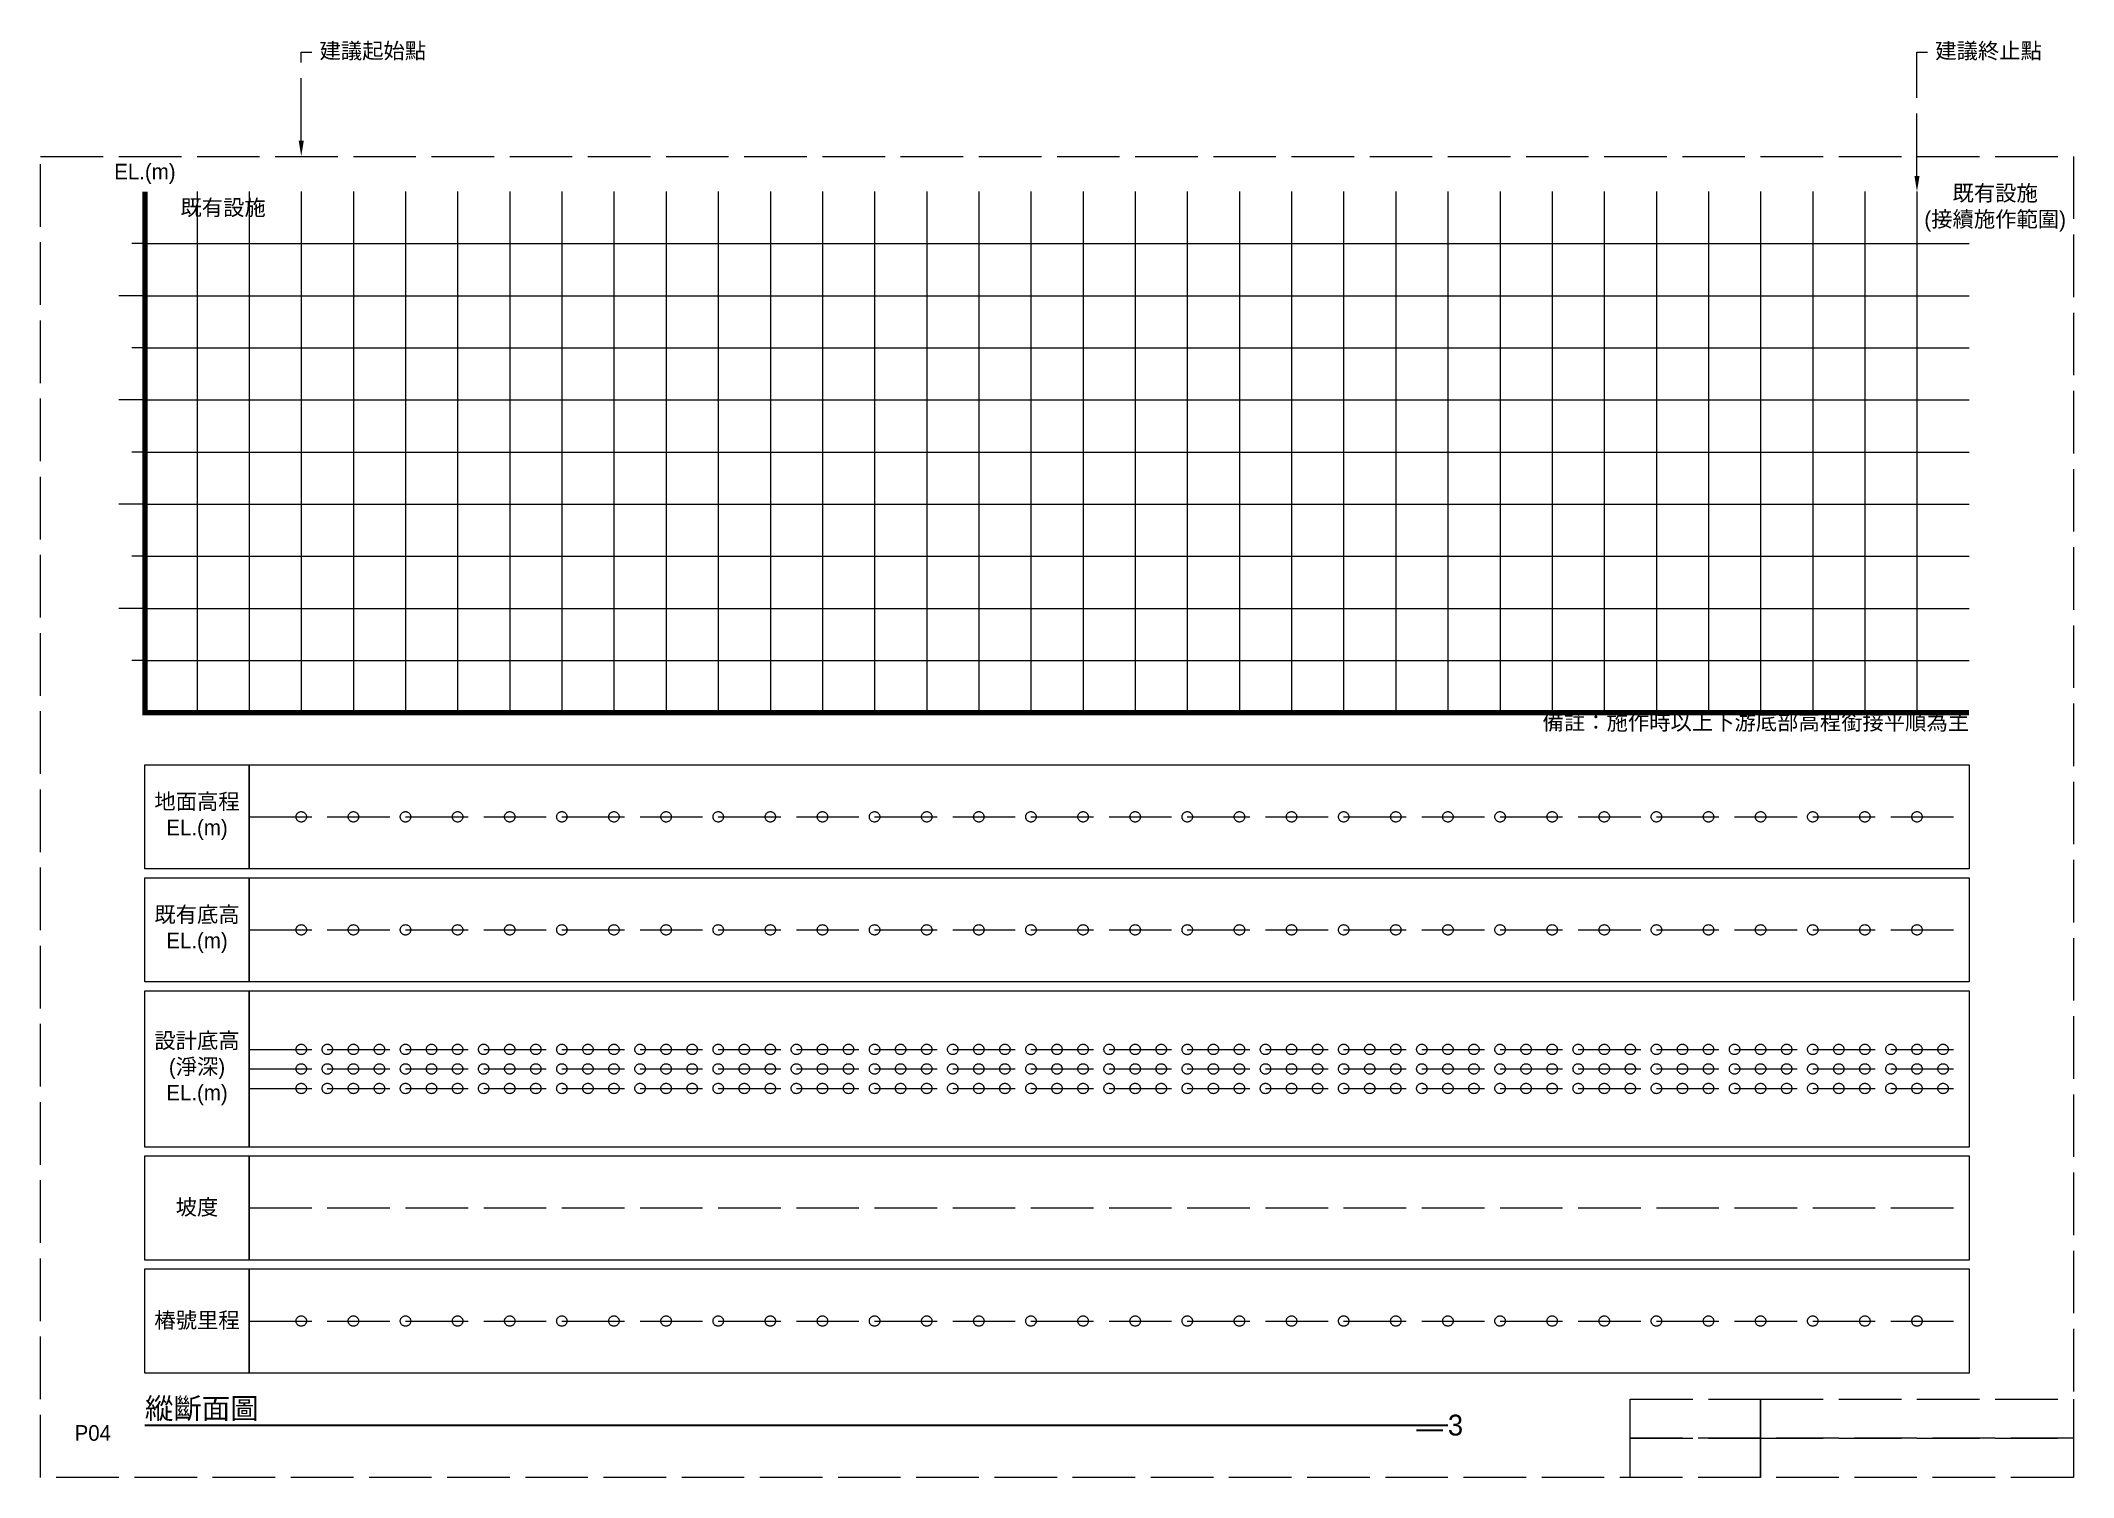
# Model space of a CAD drawing. Extents: x 0 to 729, y -900 to 276.
# Drawn here: x 0 to 390, y -900 to -624.3 of the extents above; entities that cross this region are included whole.
import ezdxf
from ezdxf import colors
from ezdxf.entities.mleader import LeaderData, LeaderLine
from ezdxf.math import Vec2, Vec3

# ---------------------------------------------------------------- set-up
doc = ezdxf.new("R2010")
doc.units = 0
doc.header["$MEASUREMENT"] = 0
doc.linetypes.add('ACAD_ISO02W100', pattern=[15, 12, -3])
for name, color, linetype, lineweight in [('一、1.基本-圖框', 7, 'Continuous', 20), ('一、2.基本-底圖', 9, 'Continuous', 20), ('三、3.文字-註解文字', 2, 'Continuous', 30)]:
    doc.layers.add(name, color=color, linetype=linetype, lineweight=lineweight)
doc.layers.add('一、4.基本-隱藏', color=9, linetype='ACAD_ISO02W100', lineweight=20, plot=False)
doc.styles.add('機動調整', font='kaiu.ttf')
doc.styles.add('次圖名', font='MS PGothic.ttf', dxfattribs={"height": 4})
doc.styles.add('註解文字', font='MS PGothic.ttf', dxfattribs={"height": 3})
doc.styles.add('說明文字', font='MS PGothic.ttf', dxfattribs={"height": 3})

msp = doc.modelspace()

# ---------------------------------------------------------------- texts
at = {"layer": '一、1.基本-圖框', "char_height": 3}
for s, width, gutter_width, insert, attachment_point, style in [('{\\fMS PGothic|b0|i0|c128|p34;EL.(m)}', 17.8344, 15, (20, -649.88), 5, '說明文字'), ('備註：施作時以上下游底部高程銜接平順為主', 84.8921, 20, (370, -755.25), 6, '機動調整'), ('地面高程\\PEL.(m)', 17.8344, 15, (30, -773.25), 5, '說明文字'), ('既有底高{\\fMS PGothic|b0|i0|c128|p34;EL.(m)}', 17.8344, 15, (30, -794.94), 5, '說明文字'), ('設計底高\\P(淨深)\\PEL.(m)', 17.8344, 15, (30, -821.63), 5, '說明文字'), ('坡度', 17.8344, 15, (30, -848.31), 5, '說明文字'), ('樁號里程', 17.8344, 15, (30, -870), 5, '說明文字')]:
    msp.add_mtext_dynamic_manual_height_columns(s, width=width, gutter_width=gutter_width, heights=[0], dxfattribs=dict(at, insert=insert, attachment_point=attachment_point, style=style))
at = {"layer": '一、4.基本-隱藏', "char_height": 3, "style": '說明文字'}
for s, width, insert, attachment_point in [('既有設施', 17.9393, (35, -656.5), 5), ('{\\fMS PGothic|b0|i0|c128|p34;既有設施}\\P(接續施作範圍)', 30.6621, (375, -656.5), 5), ('{\\fMS PGothic|b0|i0|c128|p34;P0}4', 4.1773, (13.5, -891.5), 6)]:
    msp.add_mtext_dynamic_manual_height_columns(s, width=width, gutter_width=15, heights=[0], dxfattribs=dict(at, insert=insert, attachment_point=attachment_point))
at = {"layer": '三、3.文字-註解文字', "char_height": 4, "attachment_point": 4, "style": '次圖名'}
for s, width, insert in [('縱斷面圖', 40.7736, (20, -887)), ('3', 3, (270, -890))]:
    msp.add_mtext_dynamic_manual_height_columns(s, width=width, gutter_width=15, heights=[0], dxfattribs=dict(at, insert=insert))

# ---------------------------------------------------------------- blocks, each defined once
blk = doc.blocks.new('*U47')
at = {"layer": '一、4.基本-隱藏'}
blk.add_circle((10, 0), 1, dxfattribs=at)
blk = doc.blocks.new('*U48')
at = {"layer": '一、4.基本-隱藏', "color": 0, "linetype": 'ByBlock', "lineweight": -2, "transparency": 16777216}
for p in [(40, -773.25), (50, -773.25), (60, -773.25), (70, -773.25), (80, -773.25), (90, -773.25), (100, -773.25), (110, -773.25), (120, -773.25), (130, -773.25), (140, -773.25), (150, -773.25), (160, -773.25), (170, -773.25), (180, -773.25), (190, -773.25), (200, -773.25), (210, -773.25), (220, -773.25), (230, -773.25), (240, -773.25), (250, -773.25), (260, -773.25), (270, -773.25), (280, -773.25), (290, -773.25), (300, -773.25), (310, -773.25), (320, -773.25), (330, -773.25), (340, -773.25), (350, -773.25)]:
    blk.add_blockref('*U47', p, dxfattribs=at)
blk = doc.blocks.new('*U49')
at = {"layer": '一、4.基本-隱藏'}
blk.add_circle((10, 0), 1, dxfattribs=at)
blk = doc.blocks.new('*U50')
at = {"layer": '一、4.基本-隱藏', "color": 0, "linetype": 'ByBlock', "lineweight": -2, "transparency": 16777216}
for p in [(40, -794.9375), (50, -794.9375), (60, -794.9375), (70, -794.9375), (80, -794.9375), (90, -794.9375), (100, -794.9375), (110, -794.9375), (120, -794.9375), (130, -794.9375), (140, -794.9375), (150, -794.9375), (160, -794.9375), (170, -794.9375), (180, -794.9375), (190, -794.9375), (200, -794.9375), (210, -794.9375), (220, -794.9375), (230, -794.9375), (240, -794.9375), (250, -794.9375), (260, -794.9375), (270, -794.9375), (280, -794.9375), (290, -794.9375), (300, -794.9375), (310, -794.9375), (320, -794.9375), (330, -794.9375), (340, -794.9375), (350, -794.9375)]:
    blk.add_blockref('*U49', p, dxfattribs=at)
blk = doc.blocks.new('*U51')
at = {"layer": '一、4.基本-隱藏'}
blk.add_circle((10, 0), 1, dxfattribs=at)
blk = doc.blocks.new('*U52')
at = {"layer": '一、4.基本-隱藏', "color": 0, "linetype": 'ByBlock', "lineweight": -2, "transparency": 16777216}
for p in [(40, -821.625), (45, -821.625), (50, -821.625), (55, -821.625), (60, -821.625), (65, -821.625), (70, -821.625), (75, -821.625), (80, -821.625), (85, -821.625), (90, -821.625), (95, -821.625), (100, -821.625), (105, -821.625), (110, -821.625), (115, -821.625), (120, -821.625), (125, -821.625), (130, -821.625), (135, -821.625), (140, -821.625), (145, -821.625), (150, -821.625), (155, -821.625), (160, -821.625), (165, -821.625), (170, -821.625), (175, -821.625), (180, -821.625), (185, -821.625), (190, -821.625), (195, -821.625), (200, -821.625), (205, -821.625), (210, -821.625), (215, -821.625), (220, -821.625), (225, -821.625), (230, -821.625), (235, -821.625), (240, -821.625), (245, -821.625), (250, -821.625), (255, -821.625), (260, -821.625), (265, -821.625), (270, -821.625), (275, -821.625), (280, -821.625), (285, -821.625), (290, -821.625), (295, -821.625), (300, -821.625), (305, -821.625), (310, -821.625), (315, -821.625), (320, -821.625), (325, -821.625), (330, -821.625), (335, -821.625), (340, -821.625), (345, -821.625), (350, -821.625), (355, -821.625)]:
    blk.add_blockref('*U51', p, dxfattribs=at)
blk = doc.blocks.new('*U53')
at = {"layer": '一、4.基本-隱藏'}
blk.add_circle((10, 0), 1, dxfattribs=at)
blk = doc.blocks.new('*U54')
at = {"layer": '一、4.基本-隱藏', "color": 0, "linetype": 'ByBlock', "lineweight": -2, "transparency": 16777216}
for p in [(40, -870), (50, -870), (60, -870), (70, -870), (80, -870), (90, -870), (100, -870), (110, -870), (120, -870), (130, -870), (140, -870), (150, -870), (160, -870), (170, -870), (180, -870), (190, -870), (200, -870), (210, -870), (220, -870), (230, -870), (240, -870), (250, -870), (260, -870), (270, -870), (280, -870), (290, -870), (300, -870), (310, -870), (320, -870), (330, -870), (340, -870), (350, -870)]:
    blk.add_blockref('*U53', p, dxfattribs=at)
blk = doc.blocks.new('*U45')
at = {"layer": '一、4.基本-隱藏'}
blk.add_circle((10, 0), 1, dxfattribs=at)
blk = doc.blocks.new('*U46')
at = {"layer": '一、4.基本-隱藏', "color": 0, "linetype": 'ByBlock', "lineweight": -2, "transparency": 16777216}
for p in [(40, 78.375), (45, 78.375), (50, 78.375), (55, 78.375), (60, 78.375), (65, 78.375), (70, 78.375), (75, 78.375), (80, 78.375), (85, 78.375), (90, 78.375), (95, 78.375), (100, 78.375), (105, 78.375), (110, 78.375), (115, 78.375), (120, 78.375), (125, 78.375), (130, 78.375), (135, 78.375), (140, 78.375), (145, 78.375), (150, 78.375), (155, 78.375), (160, 78.375), (165, 78.375), (170, 78.375), (175, 78.375), (180, 78.375), (185, 78.375), (190, 78.375), (195, 78.375), (200, 78.375), (205, 78.375), (210, 78.375), (215, 78.375), (220, 78.375), (225, 78.375), (230, 78.375), (235, 78.375), (240, 78.375), (245, 78.375), (250, 78.375), (255, 78.375), (260, 78.375), (265, 78.375), (270, 78.375), (275, 78.375), (280, 78.375), (285, 78.375), (290, 78.375), (295, 78.375), (300, 78.375), (305, 78.375), (310, 78.375), (315, 78.375), (320, 78.375), (325, 78.375), (330, 78.375), (335, 78.375), (340, 78.375), (345, 78.375), (350, 78.375), (355, 78.375)]:
    blk.add_blockref('*U45', p, dxfattribs=at)
blk = doc.blocks.new('*U43')
at = {"layer": '一、4.基本-隱藏'}
blk.add_circle((10, 0), 1, dxfattribs=at)
blk = doc.blocks.new('*U44')
at = {"layer": '一、4.基本-隱藏', "color": 0, "linetype": 'ByBlock', "lineweight": -2, "transparency": 16777216}
for p in [(40, 78.375), (45, 78.375), (50, 78.375), (55, 78.375), (60, 78.375), (65, 78.375), (70, 78.375), (75, 78.375), (80, 78.375), (85, 78.375), (90, 78.375), (95, 78.375), (100, 78.375), (105, 78.375), (110, 78.375), (115, 78.375), (120, 78.375), (125, 78.375), (130, 78.375), (135, 78.375), (140, 78.375), (145, 78.375), (150, 78.375), (155, 78.375), (160, 78.375), (165, 78.375), (170, 78.375), (175, 78.375), (180, 78.375), (185, 78.375), (190, 78.375), (195, 78.375), (200, 78.375), (205, 78.375), (210, 78.375), (215, 78.375), (220, 78.375), (225, 78.375), (230, 78.375), (235, 78.375), (240, 78.375), (245, 78.375), (250, 78.375), (255, 78.375), (260, 78.375), (265, 78.375), (270, 78.375), (275, 78.375), (280, 78.375), (285, 78.375), (290, 78.375), (295, 78.375), (300, 78.375), (305, 78.375), (310, 78.375), (315, 78.375), (320, 78.375), (325, 78.375), (330, 78.375), (335, 78.375), (340, 78.375), (345, 78.375), (350, 78.375), (355, 78.375)]:
    blk.add_blockref('*U43', p, dxfattribs=at)

# ---------------------------------------------------------------- linework, layer by layer
at = {"layer": '一、1.基本-圖框', "const_width": 1}
msp.add_lwpolyline([(370, -753.25), (20, -753.25), (20, -653.25)], dxfattribs=at)
at = {"layer": '一、1.基本-圖框'}
for points in [[(20, -663.25), (17.5, -663.25)], [(20, -673.25), (15, -673.25)], [(20, -683.25), (17.5, -683.25)], [(20, -693.25), (15, -693.25)], [(20, -703.25), (17.5, -703.25)], [(20, -713.25), (15, -713.25)], [(20, -723.25), (17.5, -723.25)], [(20, -733.25), (15, -733.25)], [(20, -733.25), (370, -733.25)], [(20, -743.25), (17.5, -743.25)]]:
    msp.add_lwpolyline(points, dxfattribs=at)
for points in [[(20, -763.25), (40, -763.25), (40, -783.25), (20, -783.25)], [(40, -763.25), (370, -763.25), (370, -783.25), (40, -783.25)], [(20, -784.94), (40, -784.94), (40, -804.94), (20, -804.94)], [(40, -784.94), (370, -784.94), (370, -804.94), (40, -804.94)], [(20, -806.63), (40, -806.63), (40, -836.63), (20, -836.63)], [(40, -806.63), (370, -806.63), (370, -836.63), (40, -836.63)], [(20, -838.31), (40, -838.31), (40, -858.31), (20, -858.31)], [(40, -838.31), (370, -838.31), (370, -858.31), (40, -858.31)], [(20, -860), (40, -860), (40, -880), (20, -880)], [(40, -860), (370, -860), (370, -880), (40, -880)]]:
    msp.add_lwpolyline(points, close=True, dxfattribs=at)
at = {"layer": '一、2.基本-底圖'}
for points in [[(30, -653.25), (30, -753.25)], [(40, -653.25), (40, -753.25)], [(50, -653.25), (50, -753.25)], [(60, -653.25), (60, -753.25)], [(70, -653.25), (70, -753.25)], [(80, -653.25), (80, -753.25)], [(90, -653.25), (90, -753.25)], [(100, -653.25), (100, -753.25)], [(110, -653.25), (110, -753.25)], [(120, -653.25), (120, -753.25)], [(130, -653.25), (130, -753.25)], [(140, -653.25), (140, -753.25)], [(150, -653.25), (150, -753.25)], [(160, -653.25), (160, -753.25)], [(170, -653.25), (170, -753.25)], [(180, -653.25), (180, -753.25)], [(190, -653.25), (190, -753.25)], [(200, -653.25), (200, -753.25)], [(210, -653.25), (210, -753.25)], [(220, -653.25), (220, -753.25)], [(230, -653.25), (230, -753.25)], [(240, -653.25), (240, -753.25)], [(250, -653.25), (250, -753.25)], [(260, -653.25), (260, -753.25)], [(270, -653.25), (270, -753.25)], [(280, -653.25), (280, -753.25)], [(290, -653.25), (290, -753.25)], [(300, -653.25), (300, -753.25)], [(310, -653.25), (310, -753.25)], [(320, -653.25), (320, -753.25)], [(330, -653.25), (330, -753.25)], [(340, -653.25), (340, -753.25)], [(350, -653.25), (350, -753.25)], [(360, -653.25), (360, -753.25)], [(20, -663.25), (370, -663.25)], [(20, -673.25), (370, -673.25)], [(20, -683.25), (370, -683.25)], [(20, -693.25), (370, -693.25)], [(20, -703.25), (370, -703.25)], [(20, -713.25), (370, -713.25)], [(20, -723.25), (370, -723.25)], [(20, -733.25), (370, -733.25)], [(20, -743.25), (370, -743.25)]]:
    msp.add_lwpolyline(points, dxfattribs=at)
at = {"layer": '一、4.基本-隱藏'}
for points in [[(0, -646.5), (390, -646.5), (390, -900), (0, -900)], [(305, -885), (330, -885), (330, -892.5), (305, -892.5)], [(330, -885), (390, -885), (390, -892.5), (330, -892.5)], [(305, -892.5), (330, -892.5), (330, -900), (305, -900)], [(330, -892.5), (390, -892.5), (390, -900), (330, -900)]]:
    msp.add_lwpolyline(points, close=True, dxfattribs=at)
for points in [[(40, -773.25), (370, -773.25)], [(40, -794.94), (370, -794.94)], [(40, -817.88), (370, -817.88)], [(40, -821.63), (370, -821.63)], [(40, -825.38), (370, -825.38)], [(40, -848.31), (370, -848.31)], [(40, -870), (370, -870)]]:
    msp.add_lwpolyline(points, dxfattribs=at)
at = {"layer": '三、3.文字-註解文字'}
for points in [[(20, -890), (270, -890)], [(269, -891), (264, -891)]]:
    msp.add_lwpolyline(points, dxfattribs=at)

# ---------------------------------------------------------------- block references
at = {"layer": '一、4.基本-隱藏'}
for name, p in [('*U48', (0, 0)), ('*U50', (0, 0)), ('*U44', (0, -896.25)), ('*U52', (0, 0)), ('*U46', (0, -903.75)), ('*U54', (0, 0))]:
    msp.add_blockref(name, p, dxfattribs=at)

msp.set_redraw_order([(e.dxf.handle, doc.entitydb.next_handle()) for e in msp.query("TEXT MTEXT ATTDEF DIMENSION ARC_DIMENSION")])  # texts and dimensions are drawn at this point

# ---------------------------------------------------------------- leaders
at = {"layer": '一、4.基本-隱藏'}
ml = msp.add_multileader_mtext('Standard', dxfattribs=at)
ml.set_content('建議起始點', color=256, style='註解文字')
ml.set_leader_properties(color=256, linetype='ByLayer', lineweight=-1)
ml.build(insert=Vec2(0, 0))
ml.multileader.update_dxf_attribs({"dogleg_length": 2, "arrow_head_size": 3})
ctx = ml.context
ctx.base_point, ctx.char_height, ctx.arrow_head_size, ctx.landing_gap_size, ctx.plane_origin = Vec3(52, -626.5), 3, 3, 1.5, Vec3(50, -653.25)
notes = []
notes.append((ctx, [(0, (1, 1, 0), (50, -626.5), (1, 0), 2, [(0, [(50, -646.5)], 0, [])])]))
ctx.mtext.insert, ctx.mtext.flow_direction = Vec3(53.5, -624.74), 5
ml = msp.add_multileader_mtext('Standard', dxfattribs=at)
ml.set_content('建議終止點', color=256, style='註解文字')
ml.set_leader_properties(color=256, linetype='ByLayer', lineweight=-1)
ml.build(insert=Vec2(0, 0))
ml.multileader.update_dxf_attribs({"dogleg_length": 2, "arrow_head_size": 3})
ctx = ml.context
ctx.base_point, ctx.char_height, ctx.arrow_head_size, ctx.landing_gap_size, ctx.plane_origin = Vec3(362, -626.5), 3, 3, 1.5, Vec3(360, -653.25)
notes.append((ctx, [(0, (1, 1, 0), (360, -626.5), (1, 0), 2, [(0, [(360, -653.25)], 0, [])])]))
ctx.mtext.insert, ctx.mtext.flow_direction = Vec3(363.5, -624.74), 5
for ctx, leaders in notes:
    for number, flags, end, landing, length, lines in leaders:
        leader = LeaderData()
        leader.index, (leader.has_last_leader_line, leader.has_dogleg_vector, leader.attachment_direction) = number, flags
        leader.last_leader_point, leader.dogleg_vector, leader.dogleg_length = Vec3(end), Vec3(landing), length
        for number, points, colour, breaks in lines:
            line = LeaderLine()
            line.index, line.vertices, line.color, line.breaks = number, Vec3.list(points), colors.encode_raw_color(colour), breaks
            leader.lines.append(line)
        ctx.leaders.append(leader)

doc.saveas('drawing.dxf')
